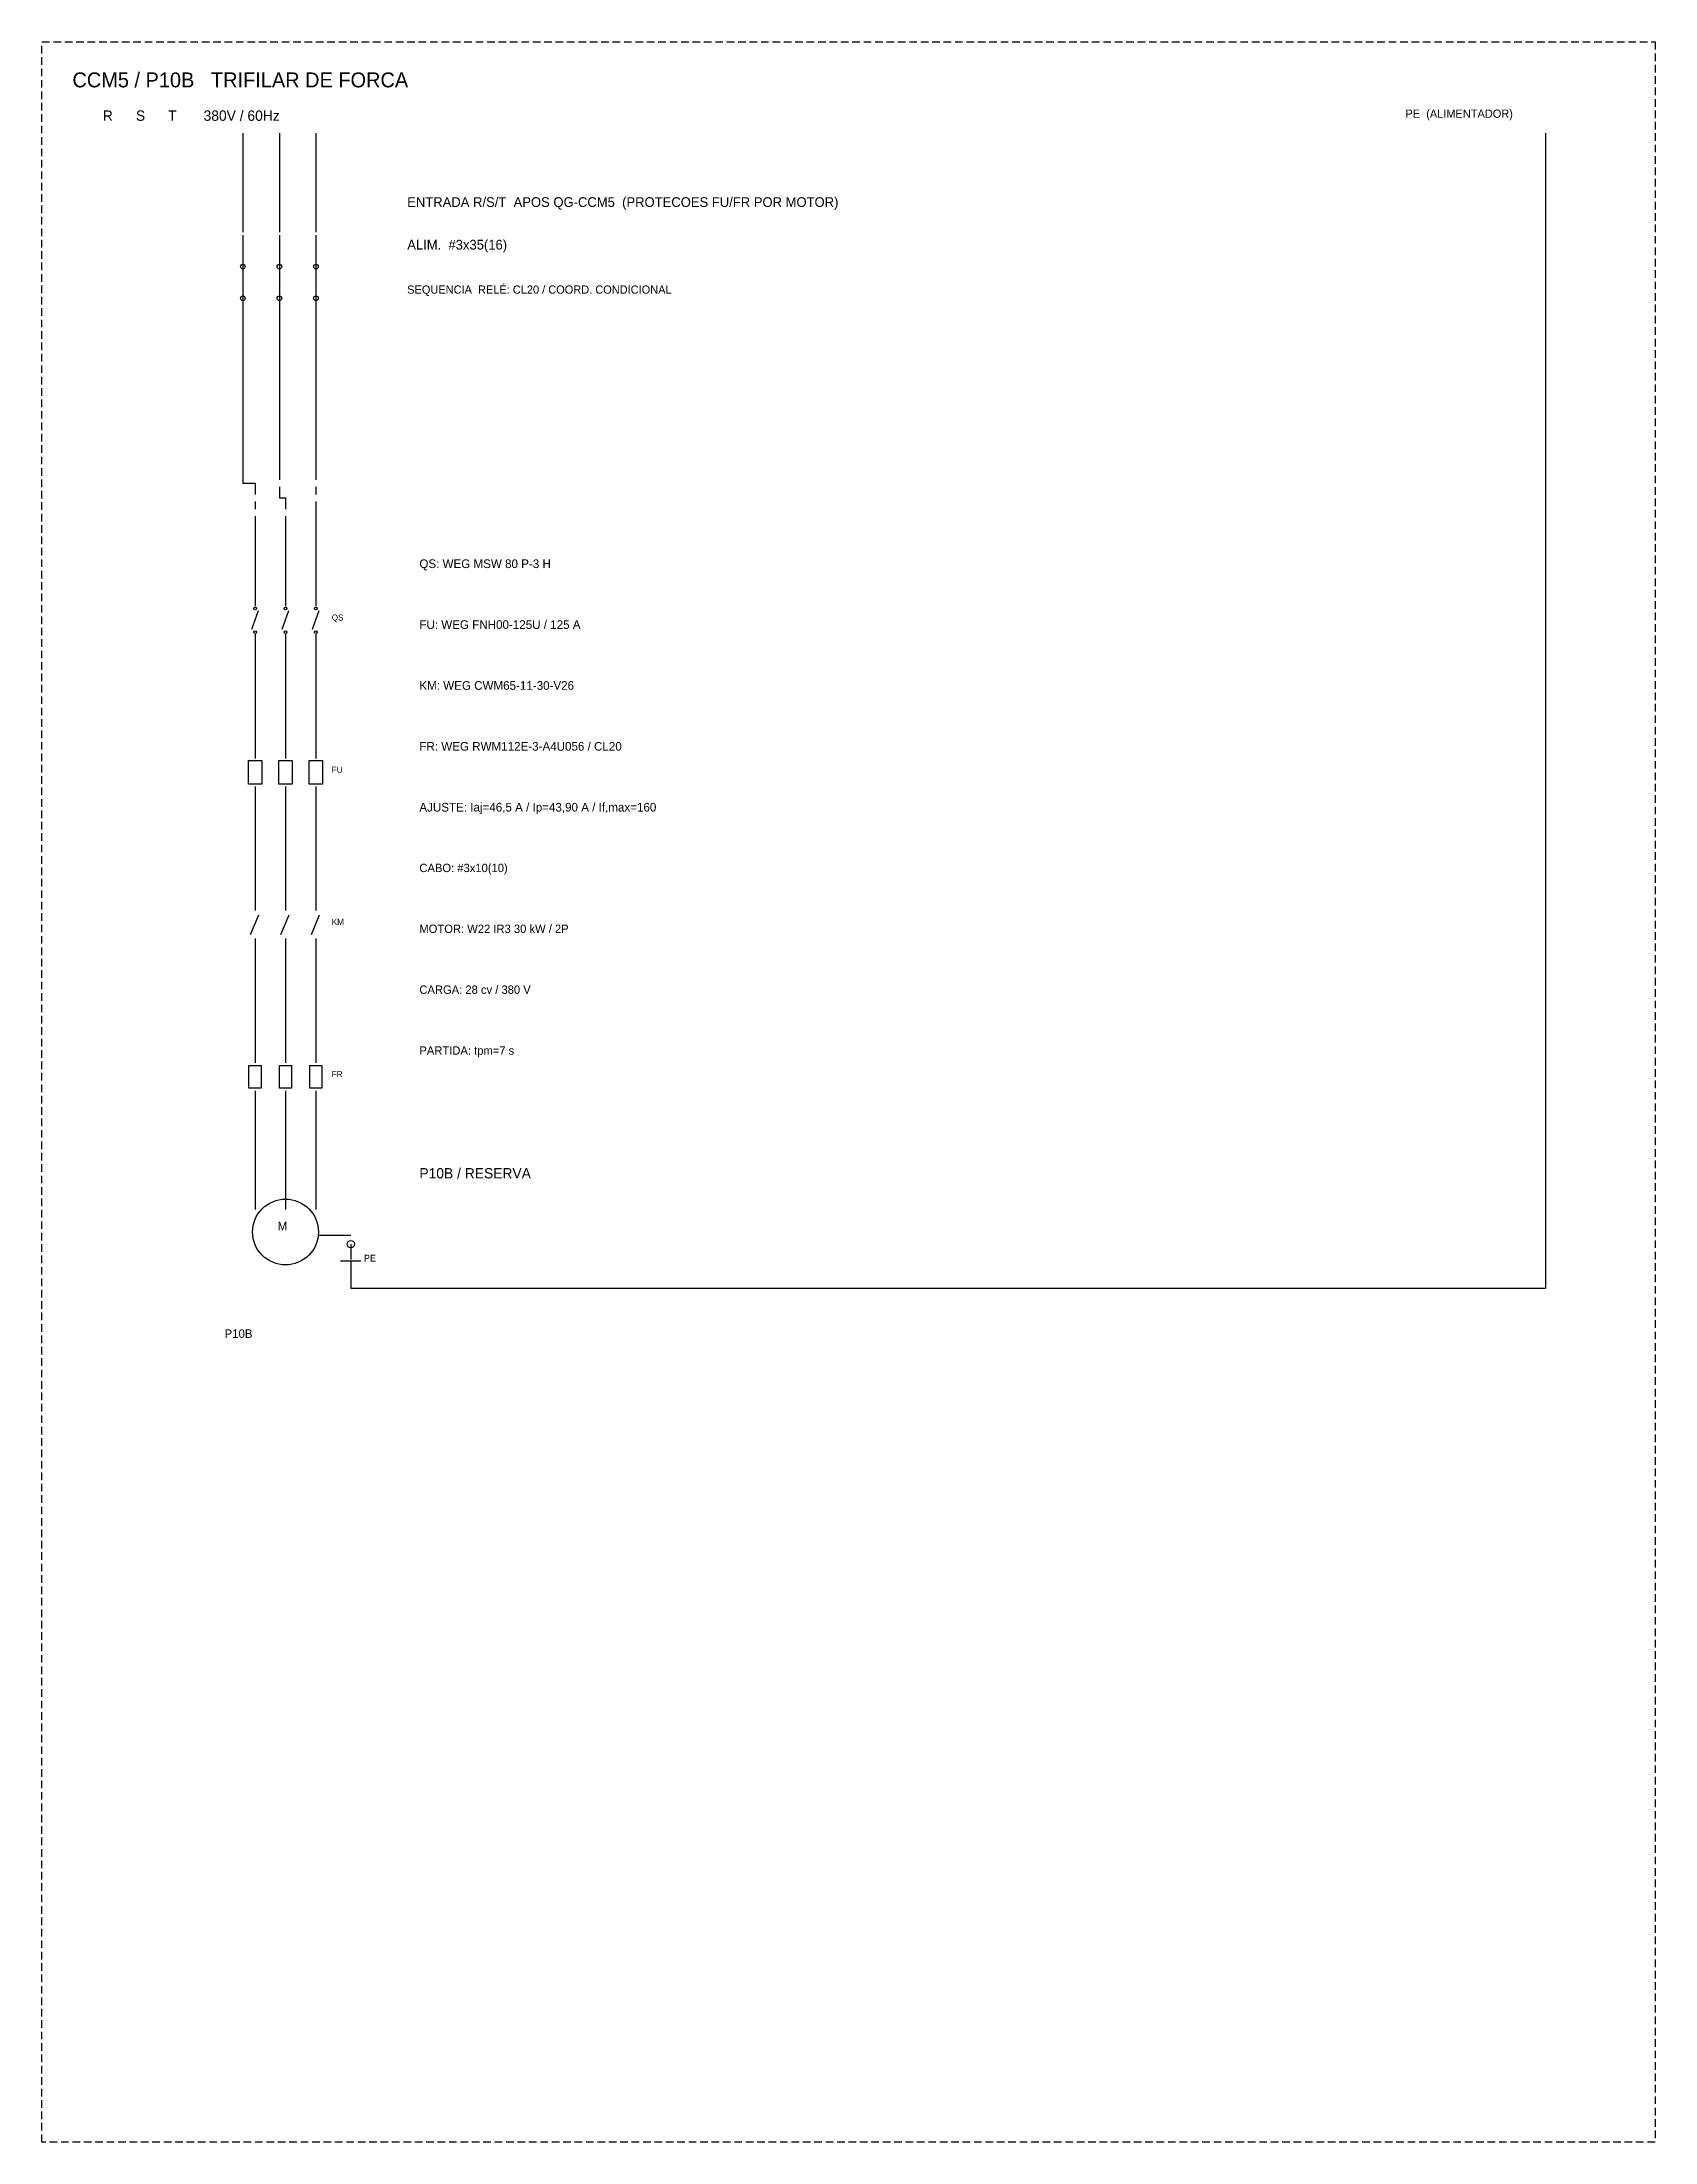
# Model space of a CAD drawing. Extents: x -646 to 641, y -554 to 322.
# Drawn here: x -41.8 to 11.2, y -325 to -256 of the extents above; entities that cross this region are included whole.
import ezdxf

# ---------------------------------------------------------------- set-up
doc = ezdxf.new("R2010")
doc.units = 0
doc.header["$MEASUREMENT"] = 0
doc.linetypes.add('HIDDEN', pattern=[0.375, 0.25, -0.125])
doc.layers.add('_ELT_UNIFILAR_PROC_TEXTO', color=1, linetype='Continuous')
doc.layers.add('ELET_TRIFILAR_TEXTO', color=4, linetype='Continuous')
doc.layers.add('ELET_TRIFILAR_DESENHO', color=5, linetype='Continuous', plot=False)

msp = doc.modelspace()

# ---------------------------------------------------------------- texts
at = {"layer": '_ELT_UNIFILAR_PROC_TEXTO', "attachment_point": 1}
for s, insert, char_height in [('P10B / RESERVA', (-29.4, -293), 0.34), ('P10B', (-35.8, -298.3), 0.28)]:
    msp.add_mtext(s, dxfattribs=dict(at, insert=insert, char_height=char_height))
at = {"layer": 'ELET_TRIFILAR_TEXTO', "attachment_point": 1}
for s, insert, char_height in [('CCM5 / P10B   TRIFILAR DE FORCA', (-40.8, -257), 0.49), ('R      S      T       380V / 60Hz', (-39.8, -258.25), 0.34), ('PE  (ALIMENTADOR)', (3, -258.22), 0.27), ('ENTRADA R/S/T  APOS QG-CCM5  (PROTECOES FU/FR POR MOTOR)', (-29.8, -261.1), 0.32), ('ALIM.  #3x35(16)', (-29.8, -262.5), 0.32), ('SEQUENCIA  RELÉ: CL20 / COORD. CONDICIONAL', (-29.8, -264), 0.27), ('QS: WEG MSW 80 P-3 H', (-29.4, -273), 0.285), ('QS', (-32.28, -274.81), 0.2), ('FU: WEG FNH00-125U / 125 A', (-29.4, -275), 0.285), ('KM: WEG CWM65-11-30-V26', (-29.4, -277), 0.285), ('FR: WEG RWM112E-3-A4U056 / CL20', (-29.4, -279), 0.285), ('FU', (-32.28, -279.81), 0.2), ('AJUSTE: Iaj=46,5 A / Ip=43,90 A / If,max=160', (-29.4, -281), 0.285), ('CABO: #3x10(10)', (-29.4, -283), 0.275), ('KM', (-32.28, -284.81), 0.2), ('MOTOR: W22 IR3 30 kW / 2P', (-29.4, -285), 0.275), ('CARGA: 28 cv / 380 V', (-29.4, -287), 0.275), ('PARTIDA: tpm=7 s', (-29.4, -289), 0.275), ('FR', (-32.28, -289.81), 0.2), ('M', (-34.06, -294.76), 0.29), ('PE', (-31.22, -295.85), 0.22)]:
    msp.add_mtext(s, dxfattribs=dict(at, insert=insert, char_height=char_height))

# ---------------------------------------------------------------- linework, layer by layer
at = {"layer": 'ELET_TRIFILAR_DESENHO'}
for p, q in [((-35.2, -259), (-35.2, -262.25)), ((-34, -259), (-34, -262.25)), ((-32.8, -259), (-32.8, -262.25)), ((7.6, -259), (7.6, -296.95)), ((-35.2, -262.35), (-35.2, -263.29)), ((-34, -262.35), (-34, -263.29)), ((-32.8, -262.35), (-32.8, -263.29)), ((-35.2, -263.29), (-35.2, -264.51)), ((-34, -263.29), (-34, -264.51)), ((-32.8, -263.29), (-32.8, -264.51)), ((-35.2, -264.51), (-35.2, -265.45)), ((-34, -264.51), (-34, -265.45)), ((-32.8, -264.51), (-32.8, -265.45)), ((-35.2, -265.45), (-35.2, -270.5)), ((-34, -265.45), (-34, -270.385)), ((-32.8, -265.45), (-32.8, -270.385)), ((-35.2, -270.5), (-34.8, -270.5)), ((-34.8, -270.5), (-34.8, -270.865)), ((-34.8, -271.095), (-34.8, -271.345)), ((-34, -270.615), (-34, -270.98)), ((-34, -270.98), (-33.8, -270.98)), ((-33.8, -270.98), (-33.8, -271.345)), ((-32.8, -270.615), (-32.8, -270.865)), ((-32.8, -271.095), (-32.8, -271.46)), ((-34.8, -271.575), (-34.8, -272.4)), ((-33.8, -271.575), (-33.8, -272.4)), ((-32.8, -271.46), (-32.8, -271.46)), ((-32.8, -271.46), (-32.8, -272.4)), ((-34.8, -272.4), (-34.8, -273.68)), ((-33.8, -272.4), (-33.8, -273.68)), ((-32.8, -272.4), (-32.8, -273.68)), ((-34.8, -273.68), (-34.8, -274.54)), ((-33.8, -273.68), (-33.8, -274.54)), ((-32.8, -273.68), (-32.8, -274.54)), ((-34.91, -275.29), (-34.69, -274.68)), ((-33.91, -275.29), (-33.69, -274.68)), ((-32.91, -275.29), (-32.69, -274.68)), ((-34.8, -275.46), (-34.8, -276.32)), ((-33.8, -275.46), (-33.8, -276.32)), ((-32.8, -275.46), (-32.8, -276.32)), ((-34.8, -276.32), (-34.8, -278.68)), ((-33.8, -276.32), (-33.8, -278.68)), ((-32.8, -276.32), (-32.8, -278.68)), ((-34.8, -278.68), (-34.8, -279.54)), ((-33.8, -278.68), (-33.8, -279.54)), ((-32.8, -278.68), (-32.8, -279.54)), ((-34.8, -280.46), (-34.8, -281.32)), ((-33.8, -280.46), (-33.8, -281.32)), ((-32.8, -280.46), (-32.8, -281.32)), ((-34.8, -281.32), (-34.8, -283.68)), ((-33.8, -281.32), (-33.8, -283.68)), ((-32.8, -281.32), (-32.8, -283.68)), ((-34.8, -283.68), (-34.8, -284.54)), ((-33.8, -283.68), (-33.8, -284.54)), ((-32.8, -283.68), (-32.8, -284.54)), ((-34.95, -285.33), (-34.68, -284.68)), ((-33.95, -285.33), (-33.68, -284.68)), ((-32.95, -285.33), (-32.68, -284.68)), ((-34.8, -285.46), (-34.8, -286.32)), ((-33.8, -285.46), (-33.8, -286.32)), ((-32.8, -285.46), (-32.8, -286.32)), ((-34.8, -286.32), (-34.8, -288.68)), ((-33.8, -286.32), (-33.8, -288.68)), ((-32.8, -286.32), (-32.8, -288.68)), ((-34.8, -288.68), (-34.8, -289.54)), ((-33.8, -288.68), (-33.8, -289.54)), ((-32.8, -288.68), (-32.8, -289.54)), ((-34.8, -290.46), (-34.8, -291.32)), ((-33.8, -290.46), (-33.8, -291.32)), ((-32.8, -290.46), (-32.8, -291.32)), ((-34.8, -291.32), (-34.8, -293)), ((-33.8, -291.32), (-33.8, -293)), ((-32.8, -291.32), (-32.8, -293)), ((-34.8, -293), (-34.8, -294.36)), ((-33.8, -293), (-33.8, -294.36)), ((-32.8, -293), (-32.8, -294.36)), ((-32.72, -295.2), (-31.65, -295.2)), ((-31.65, -295.5), (-31.65, -296)), ((-31.99, -296.05), (-31.32, -296.05)), ((-31.65, -296.05), (-31.65, -296.95)), ((-31.65, -296.95), (7.6, -296.95))]:
    msp.add_line(p, q, dxfattribs=at)
at = {"layer": 'ELET_TRIFILAR_DESENHO', "linetype": 'HIDDEN'}
msp.add_lwpolyline([(-41.8, -256), (11.2, -256), (11.2, -325), (-41.8, -325)], close=True, dxfattribs=at)
at = {"layer": 'ELET_TRIFILAR_DESENHO'}
for points in [[(-35.02, -279.61), (-34.58, -279.61), (-34.58, -280.39), (-35.02, -280.39)], [(-34.02, -279.61), (-33.58, -279.61), (-33.58, -280.39), (-34.02, -280.39)], [(-33.02, -279.61), (-32.58, -279.61), (-32.58, -280.39), (-33.02, -280.39)], [(-35, -289.63), (-34.6, -289.63), (-34.6, -290.37), (-35, -290.37)], [(-34, -289.63), (-33.6, -289.63), (-33.6, -290.37), (-34, -290.37)], [(-33, -289.63), (-32.6, -289.63), (-32.6, -290.37), (-33, -290.37)]]:
    msp.add_lwpolyline(points, close=True, dxfattribs=at)
for centre, radius in [((-35.2, -263.38), 0.075), ((-34, -263.38), 0.075), ((-32.8, -263.38), 0.075), ((-35.2, -264.42), 0.075), ((-34, -264.42), 0.075), ((-32.8, -264.42), 0.075), ((-34.8, -274.61), 0.045), ((-33.8, -274.61), 0.045), ((-32.8, -274.61), 0.045), ((-34.8, -275.39), 0.045), ((-33.8, -275.39), 0.045), ((-32.8, -275.39), 0.045), ((-33.8, -295.1), 1.08), ((-31.65, -295.5), 0.12)]:
    msp.add_circle(centre, radius, dxfattribs=at)

msp.set_redraw_order([(e.dxf.handle, doc.entitydb.next_handle()) for e in msp.query("TEXT MTEXT ATTDEF DIMENSION ARC_DIMENSION")])  # texts and dimensions are drawn at this point

doc.saveas('drawing.dxf')
